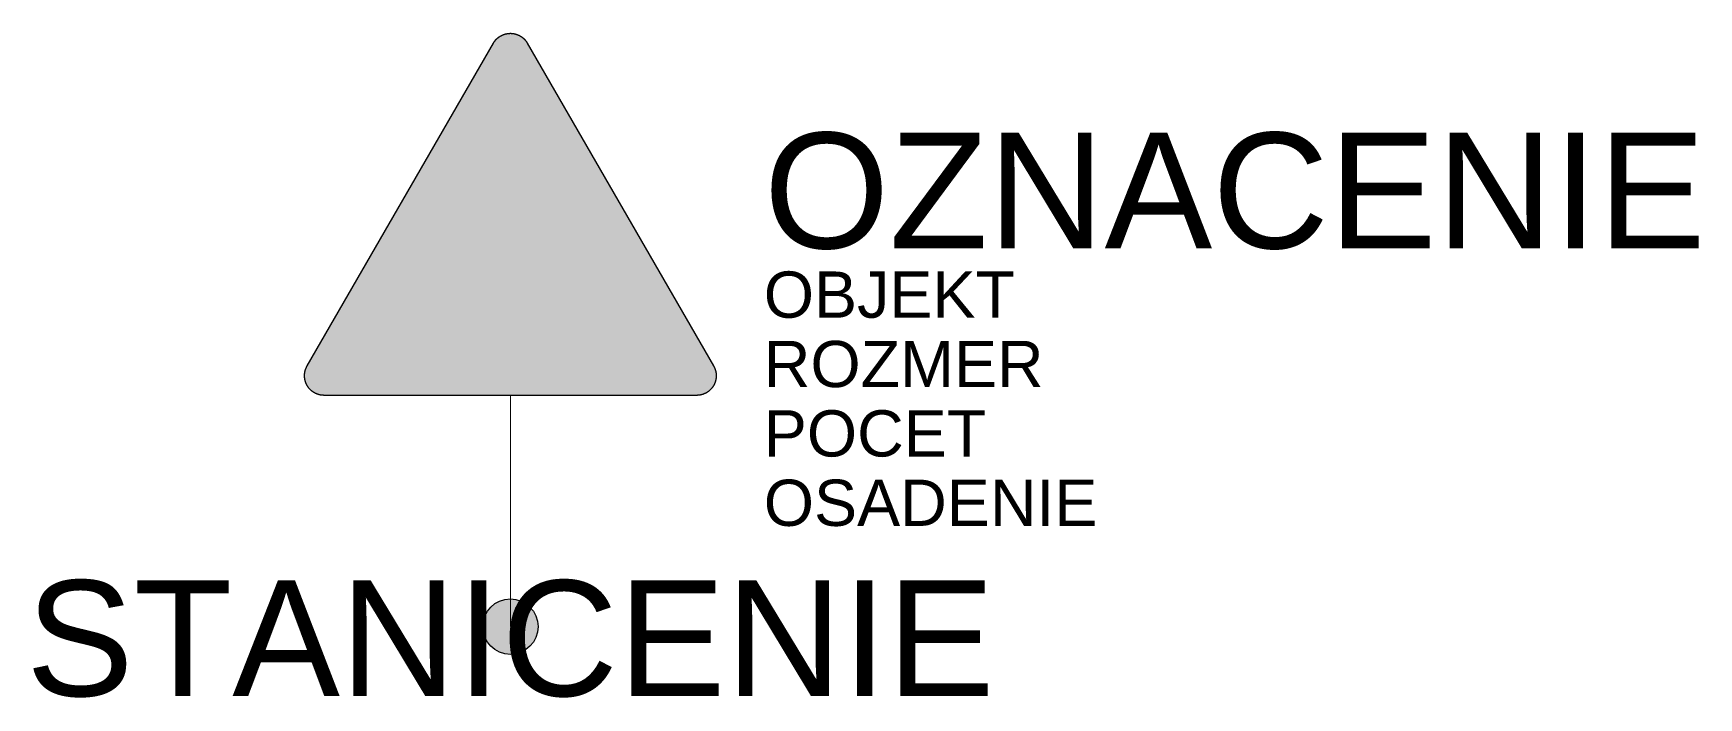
# Model space of a CAD drawing. Header units: metres. Extents: x -10.3 to 25.7, y -1.5 to 12.8.
import ezdxf
from ezdxf.enums import TextEntityAlignment as Align

# ---------------------------------------------------------------- set-up
doc = ezdxf.new("R2010")
doc.units = ezdxf.units.M
doc.layers.get('Defpoints').update_dxf_attribs({"color": 140, "lineweight": 5})
doc.styles.get("Standard").update_dxf_attribs({"font": 'arial.ttf'})

msp = doc.modelspace()

# ---------------------------------------------------------------- hatches: boundary and pattern name
at = {"true_color": 0xf1efea}
msp.add_hatch(color=7, dxfattribs=at).paths.add_polyline_path([(-4.029261, 5.000027), (-4.034526, 5.000048), (-4.039785, 5.000126), (-4.045041, 5.000279), (-4.0503, 5.000507), (-4.055481, 5.00081), (-4.06074, 5.001191), (-4.065921, 5.001572), (-4.071102, 5.002031), (-4.076283, 5.00264), (-4.081467, 5.003249), (-4.086648, 5.003858), (-4.091829, 5.00462), (-4.096935, 5.00546), (-4.102041, 5.006297), (-4.107144, 5.007212), (-4.11225, 5.008202), (-4.117356, 5.00927), (-4.122384, 5.010335), (-4.127415, 5.011556), (-4.132443, 5.012774), (-4.137474, 5.01407), (-4.142502, 5.015441), (-4.147455, 5.016812), (-4.152408, 5.018261), (-4.157361, 5.01986), (-4.162239, 5.021384), (-4.167114, 5.023061), (-4.171992, 5.024813), (-4.176867, 5.026568), (-4.18167, 5.028395), (-4.18647, 5.0303), (-4.19127, 5.032205), (-4.195995, 5.034263), (-4.200795, 5.036321), (-4.205442, 5.038379), (-4.210167, 5.040587), (-4.214817, 5.042798), (-4.219464, 5.045084), (-4.224036, 5.047445), (-4.228608, 5.049884), (-4.23318, 5.052323), (-4.237677, 5.054837), (-4.242171, 5.057429), (-4.24659, 5.060096), (-4.251012, 5.062763), (-4.255431, 5.065505), (-4.259775, 5.068247), (-4.264116, 5.071145), (-4.26846, 5.07404), (-4.272729, 5.07701), (-4.27692, 5.079983), (-4.281111, 5.083106), (-4.285302, 5.086232), (-4.289415, 5.089355), (-4.293531, 5.092631), (-4.297569, 5.09591), (-4.301607, 5.099186), (-4.30557, 5.102615), (-4.309533, 5.106044), (-4.313418, 5.109548), (-4.317228, 5.113055), (-4.321116, 5.116634), (-4.324848, 5.120294), (-4.328583, 5.124026), (-4.332315, 5.127761), (-4.335975, 5.131571), (-4.339554, 5.135381), (-4.343061, 5.139191), (-4.346565, 5.143154), (-4.349994, 5.147039), (-4.353423, 5.151077), (-4.356699, 5.15504), (-4.360053, 5.159078), (-4.363254, 5.163194), (-4.366455, 5.167307), (-4.369578, 5.171498), (-4.372626, 5.175689), (-4.375599, 5.179958), (-4.378569, 5.184149), (-4.381464, 5.188493), (-4.384362, 5.192834), (-4.387104, 5.197178), (-4.389846, 5.201597), (-4.392591, 5.206019), (-4.39518, 5.210438), (-4.397772, 5.214932), (-4.400286, 5.219429), (-4.402725, 5.224001), (-4.405164, 5.228573), (-4.407525, 5.233145), (-4.409811, 5.237792), (-4.412022, 5.242442), (-4.41423, 5.247167), (-4.416366, 5.251814), (-4.418421, 5.256614), (-4.420404, 5.261339), (-4.422384, 5.266139), (-4.424214, 5.270939), (-4.426041, 5.275742), (-4.427871, 5.280617), (-4.429548, 5.285495), (-4.431225, 5.29037), (-4.432824, 5.295248), (-4.434348, 5.300201), (-4.435797, 5.305154), (-4.437243, 5.310182), (-4.438539, 5.315135), (-4.439835, 5.320166), (-4.441131, 5.325194), (-4.442274, 5.330225), (-4.443339, 5.335253), (-4.444407, 5.340359), (-4.445397, 5.345465), (-4.446312, 5.350568), (-4.447227, 5.355674), (-4.447989, 5.360855), (-4.448751, 5.365961), (-4.449435, 5.371142), (-4.450044, 5.376326), (-4.450578, 5.381507), (-4.451037, 5.386688), (-4.451493, 5.391869), (-4.451799, 5.397128), (-4.452102, 5.402309), (-4.45233, 5.407568), (-4.452483, 5.412824), (-4.452636, 5.418083), (-4.452636, 5.423339), (-4.452636, 5.426768), (-4.452561, 5.430275), (-4.452483, 5.433779), (-4.452408, 5.437208), (-4.452255, 5.440715), (-4.452102, 5.444219), (-4.451949, 5.447648), (-4.451721, 5.451152), (-4.451493, 5.454581), (-4.451187, 5.45801), (-4.450884, 5.461517), (-4.450578, 5.464946), (-4.450197, 5.468375), (-4.449816, 5.471804), (-4.449435, 5.475308), (-4.448979, 5.478737), (-4.44852, 5.482166), (-4.448064, 5.485595), (-4.44753, 5.488949), (-4.446921, 5.492378), (-4.446387, 5.495807), (-4.445778, 5.499236), (-4.445169, 5.502587), (-4.444482, 5.506016), (-4.443798, 5.50937), (-4.443036, 5.512799), (-4.442349, 5.516153), (-4.441587, 5.519504), (-4.44075, 5.522858), (-4.43991, 5.526209), (-4.439073, 5.529563), (-4.438158, 5.532917), (-4.437321, 5.536268), (-4.436328, 5.539544), (-4.435416, 5.542898), (-4.434423, 5.546174), (-4.433358, 5.549528), (-4.432368, 5.552804), (-4.4313, 5.55608), (-4.430157, 5.559356), (-4.429014, 5.562635), (-4.427871, 5.565833), (-4.426728, 5.569112), (-4.42551, 5.572388), (-4.424289, 5.575589), (-4.422993, 5.578787), (-4.421775, 5.582066), (-4.420404, 5.585264), (-4.419108, 5.58839), (-4.417737, 5.591591), (-4.416366, 5.594789), (-4.414917, 5.597915), (-4.413468, 5.601116), (-4.412022, 5.604239), (-4.410498, 5.607362), (-4.408974, 5.610488), (-4.40745, 5.613611), (-4.405848, 5.616659), (-4.404249, 5.619785), (-4.40265, 5.622833), (-4.400973, 5.625881), (-4.399371, 5.628929), (-4.397619, 5.631977), (-4.395942, 5.635025), (-0.366591, 12.613952), (-0.364887, 12.616925), (-0.363135, 12.619898), (-0.361305, 12.622868), (-0.359478, 12.625841), (-0.357648, 12.628811), (-0.355743, 12.631709), (-0.353838, 12.634604), (-0.351933, 12.637499), (-0.350028, 12.640394), (-0.348048, 12.643214), (-0.346065, 12.646109), (-0.344085, 12.648929), (-0.342027, 12.651749), (-0.339969, 12.654491), (-0.337911, 12.657311), (-0.335778, 12.660053), (-0.333645, 12.662798), (-0.331512, 12.665465), (-0.329379, 12.668207), (-0.327168, 12.670874), (-0.324957, 12.673541), (-0.322749, 12.676208), (-0.320538, 12.6788), (-0.318252, 12.681389), (-0.315966, 12.683981), (-0.31368, 12.686573), (-0.311319, 12.689087), (-0.308955, 12.691676), (-0.306594, 12.694115), (-0.304233, 12.696629), (-0.301794, 12.699146), (-0.299355, 12.701582), (-0.296916, 12.704021), (-0.294402, 12.706385), (-0.291963, 12.708821), (-0.289449, 12.711185), (-0.286935, 12.713546), (-0.284343, 12.715832), (-0.281754, 12.718196), (-0.279237, 12.720482), (-0.27657, 12.72269), (-0.273981, 12.724976), (-0.271314, 12.727187), (-0.268647, 12.729395), (-0.26598, 12.731606), (-0.263313, 12.733739), (-0.260568, 12.735872), (-0.257826, 12.738008), (-0.255084, 12.740141), (-0.252339, 12.742199), (-0.249519, 12.744254), (-0.246702, 12.746237), (-0.243882, 12.748295), (-0.241062, 12.750275), (-0.238167, 12.752255), (-0.235272, 12.75416), (-0.232374, 12.756065), (-0.229479, 12.75797), (-0.226584, 12.759875), (-0.223611, 12.761705), (-0.220641, 12.763535), (-0.217668, 12.765287), (-0.214698, 12.767114), (-0.211725, 12.768869), (-0.208677, 12.770543), (-0.205629, 12.772298), (-0.202581, 12.773972), (-0.199533, 12.775574), (-0.196485, 12.777251), (-0.193362, 12.77885), (-0.190236, 12.780374), (-0.187188, 12.781973), (-0.184065, 12.783497), (-0.180939, 12.784946), (-0.177741, 12.78647), (-0.174615, 12.787841), (-0.171492, 12.78929), (-0.168291, 12.790661), (-0.16509, 12.792032), (-0.161889, 12.793403), (-0.158691, 12.794699), (-0.15549, 12.795995), (-0.152289, 12.797213), (-0.149013, 12.798434), (-0.145812, 12.799652), (-0.142536, 12.800873), (-0.13926, 12.802016), (-0.135981, 12.803081), (-0.132705, 12.804224), (-0.129429, 12.805292), (-0.126153, 12.806357), (-0.122877, 12.80735), (-0.119523, 12.80834), (-0.116247, 12.80933), (-0.112893, 12.810245), (-0.109542, 12.81116), (-0.106263, 12.811997), (-0.102912, 12.812912), (-0.099558, 12.813674), (-0.096207, 12.814511), (-0.092778, 12.815273), (-0.089424, 12.816035), (-0.08607, 12.816722), (-0.082641, 12.817406), (-0.07929, 12.818093), (-0.075861, 12.818702), (-0.072507, 12.819311), (-0.069078, 12.819923), (-0.065649, 12.820454), (-0.06222, 12.820988), (-0.058791, 12.821447), (-0.055362, 12.821903), (-0.051933, 12.822359), (-0.048504, 12.822818), (-0.045075, 12.823199), (-0.041646, 12.823502), (-0.038142, 12.823883), (-0.034713, 12.824189), (-0.031284, 12.824417), (-0.027777, 12.824645), (-0.024348, 12.824876), (-0.020844, 12.825026), (-0.017415, 12.825257), (-0.013911, 12.825332), (-0.010482, 12.825485), (-0.006975, 12.82556), (-0.003471, 12.82556), (-0.000042, 12.82556), (0.003465, 12.82556), (0.006969, 12.82556), (0.010398, 12.825485), (0.013902, 12.825332), (0.017409, 12.825257), (0.020838, 12.825026), (0.024342, 12.824876), (0.027771, 12.824645), (0.0312, 12.824417), (0.034707, 12.824189), (0.038136, 12.823883), (0.041565, 12.823502), (0.045069, 12.823199), (0.048498, 12.822818), (0.051927, 12.822359), (0.055356, 12.821903), (0.058785, 12.821447), (0.062214, 12.820988), (0.065643, 12.820454), (0.069072, 12.819923), (0.072426, 12.819311), (0.075855, 12.818702), (0.079284, 12.818093), (0.082635, 12.817406), (0.086064, 12.816722), (0.089418, 12.816035), (0.092769, 12.815273), (0.096123, 12.814511), (0.099477, 12.813674), (0.102828, 12.812912), (0.106182, 12.811997), (0.109533, 12.81116), (0.112887, 12.810245), (0.116241, 12.80933), (0.119517, 12.80834), (0.122868, 12.80735), (0.126147, 12.806357), (0.129423, 12.805292), (0.132699, 12.804224), (0.135975, 12.803081), (0.139251, 12.802016), (0.14253, 12.800873), (0.145728, 12.799652), (0.149007, 12.798434), (0.152205, 12.797213), (0.155484, 12.795995), (0.158682, 12.794699), (0.161883, 12.793403), (0.165084, 12.792032), (0.168207, 12.790661), (0.171408, 12.78929), (0.174609, 12.787841), (0.177732, 12.78647), (0.180858, 12.784946), (0.183981, 12.783497), (0.187107, 12.781973), (0.19023, 12.780374), (0.193353, 12.77885), (0.196401, 12.777251), (0.199449, 12.775574), (0.202575, 12.773972), (0.205623, 12.772298), (0.208593, 12.770543), (0.211641, 12.768869), (0.214689, 12.767114), (0.217662, 12.765287), (0.220635, 12.763535), (0.223605, 12.761705), (0.2265, 12.759875), (0.229473, 12.75797), (0.232368, 12.756065), (0.235263, 12.75416), (0.238161, 12.752255), (0.240978, 12.750275), (0.243876, 12.748295), (0.246693, 12.746237), (0.249438, 12.744254), (0.252258, 12.742199), (0.255, 12.740141), (0.25782, 12.738008), (0.260562, 12.735872), (0.263229, 12.733739), (0.265974, 12.731606), (0.268641, 12.729395), (0.271308, 12.727187), (0.273897, 12.724976), (0.276564, 12.72269), (0.279156, 12.720482), (0.281745, 12.718196), (0.284337, 12.715832), (0.286851, 12.713546), (0.289443, 12.711185), (0.291957, 12.708821), (0.294396, 12.706385), (0.29691, 12.704021), (0.299349, 12.701582), (0.301788, 12.699146), (0.304149, 12.696629), (0.306588, 12.694115), (0.308949, 12.691676), (0.311313, 12.689087), (0.313599, 12.686573), (0.31596, 12.683981), (0.318246, 12.681389), (0.320457, 12.6788), (0.322743, 12.676208), (0.324951, 12.673541), (0.327162, 12.670874), (0.32937, 12.668207), (0.331506, 12.665465), (0.333639, 12.662798), (0.335772, 12.660053), (0.337905, 12.657311), (0.339963, 12.654491), (0.342021, 12.651749), (0.344001, 12.648929), (0.346059, 12.646109), (0.348039, 12.643214), (0.349944, 12.640394), (0.351927, 12.637499), (0.353832, 12.634604), (0.355737, 12.631709), (0.357564, 12.628811), (0.359469, 12.625841), (0.361299, 12.622868), (0.363051, 12.619898), (0.364881, 12.616925), (0.366558, 12.613877), (4.395909, 5.635025), (4.397613, 5.631977), (4.39929, 5.628929), (4.400967, 5.625881), (4.402641, 5.622833), (4.404243, 5.619785), (4.405842, 5.616659), (4.407444, 5.613611), (4.408968, 5.610488), (4.410492, 5.607362), (4.412016, 5.604239), (4.413462, 5.601116), (4.414911, 5.597915), (4.416282, 5.594789), (4.417731, 5.591591), (4.419102, 5.58839), (4.420398, 5.585264), (4.421691, 5.582066), (4.422987, 5.578787), (4.424283, 5.575589), (4.425501, 5.572388), (4.426722, 5.569112), (4.427865, 5.565833), (4.429008, 5.562635), (4.430151, 5.559356), (4.431216, 5.55608), (4.432284, 5.552804), (4.433352, 5.549528), (4.434342, 5.546174), (4.435332, 5.542898), (4.436322, 5.539544), (4.437237, 5.536268), (4.438152, 5.532917), (4.439067, 5.529563), (4.439904, 5.526209), (4.440741, 5.522858), (4.441503, 5.519504), (4.442265, 5.516153), (4.443027, 5.512799), (4.443714, 5.50937), (4.444476, 5.506016), (4.445085, 5.502587), (4.445772, 5.499236), (4.446306, 5.495807), (4.446915, 5.492378), (4.447449, 5.488949), (4.44798, 5.485595), (4.448514, 5.482166), (4.448973, 5.478737), (4.449354, 5.475308), (4.44981, 5.471804), (4.450191, 5.468375), (4.450572, 5.464946), (4.450878, 5.461517), (4.451181, 5.45801), (4.451409, 5.454581), (4.45164, 5.451152), (4.451868, 5.447648), (4.452096, 5.444219), (4.452249, 5.440715), (4.452324, 5.437208), (4.452477, 5.433779), (4.452552, 5.430275), (4.452552, 5.426768), (4.452552, 5.423339), (4.452552, 5.418083), (4.452477, 5.412824), (4.452324, 5.407568), (4.452096, 5.402309), (4.45179, 5.397128), (4.451409, 5.391869), (4.451028, 5.386688), (4.450497, 5.381507), (4.449963, 5.376326), (4.449354, 5.371142), (4.448667, 5.365961), (4.44798, 5.360855), (4.447143, 5.355674), (4.446306, 5.350568), (4.445391, 5.345465), (4.444401, 5.340359), (4.443333, 5.335253), (4.44219, 5.330225), (4.441047, 5.325194), (4.439829, 5.320166), (4.438533, 5.315135), (4.437162, 5.310182), (4.435788, 5.305154), (4.434264, 5.300201), (4.43274, 5.295248), (4.431141, 5.29037), (4.429542, 5.285495), (4.427787, 5.280617), (4.426035, 5.275742), (4.424208, 5.270939), (4.422303, 5.266139), (4.420398, 5.261339), (4.41834, 5.256614), (4.416282, 5.251814), (4.414149, 5.247167), (4.412016, 5.242442), (4.40973, 5.237792), (4.407444, 5.233145), (4.405158, 5.228573), (4.402719, 5.224001), (4.40028, 5.219429), (4.397766, 5.214932), (4.395174, 5.210438), (4.392507, 5.206019), (4.38984, 5.201597), (4.387098, 5.197178), (4.384278, 5.192834), (4.381458, 5.188493), (4.378563, 5.184149), (4.37559, 5.179958), (4.37262, 5.175689), (4.369494, 5.171498), (4.366371, 5.167307), (4.363248, 5.163194), (4.359969, 5.159078), (4.356693, 5.15504), (4.353417, 5.151077), (4.349988, 5.147039), (4.346559, 5.143154), (4.343055, 5.139191), (4.339548, 5.135381), (4.335966, 5.131571), (4.332309, 5.127761), (4.328577, 5.124026), (4.324842, 5.120294), (4.321107, 5.116634), (4.317222, 5.113055), (4.313412, 5.109548), (4.309449, 5.106044), (4.305564, 5.102615), (4.301526, 5.099186), (4.297563, 5.09591), (4.293525, 5.092631), (4.289409, 5.089355), (4.285293, 5.086232), (4.281102, 5.083106), (4.276911, 5.079983), (4.272645, 5.07701), (4.268379, 5.07404), (4.26411, 5.071145), (4.259766, 5.068247), (4.255425, 5.065505), (4.251003, 5.062763), (4.246584, 5.060096), (4.242165, 5.057429), (4.237668, 5.054837), (4.233174, 5.052323), (4.228602, 5.049884), (4.22403, 5.047445), (4.21938, 5.045084), (4.214808, 5.042798), (4.210161, 5.040587), (4.205436, 5.038379), (4.200711, 5.036321), (4.195989, 5.034263), (4.191264, 5.032205), (4.186464, 5.0303), (4.181661, 5.028395), (4.176861, 5.026568), (4.171986, 5.024813), (4.167108, 5.023061), (4.16223, 5.021384), (4.157277, 5.01986), (4.152402, 5.018261), (4.147449, 5.016812), (4.142418, 5.015441), (4.137465, 5.01407), (4.132437, 5.012774), (4.127409, 5.011556), (4.122378, 5.010335), (4.117272, 5.00927), (4.112244, 5.008202), (4.107138, 5.007212), (4.102032, 5.006297), (4.096929, 5.00546), (4.091745, 5.00462), (4.086642, 5.003858), (4.081458, 5.003249), (4.076277, 5.00264), (4.071096, 5.002031), (4.065915, 5.001572), (4.060656, 5.001191), (4.055475, 5.00081), (4.050216, 5.000507), (4.045035, 5.000279), (4.039779, 5.000126), (4.03452, 5.000048), (4.029261, 4.999973)])
at = {"true_color": 0x9b9b9b}
h = msp.add_hatch(color=253, dxfattribs=at)
h.paths.add_polyline_path([(-4.029261, 5.158775), (-4.036128, 5.15885), (-4.042908, 5.159078), (-4.049613, 5.159537), (-4.056321, 5.160068), (-4.063026, 5.16083), (-4.069578, 5.161823), (-4.076133, 5.162888), (-4.08261, 5.164109), (-4.089009, 5.16548), (-4.095411, 5.167079), (-4.101735, 5.168756), (-4.107984, 5.170661), (-4.114155, 5.172641), (-4.120251, 5.174777), (-4.126272, 5.177063), (-4.13229, 5.179499), (-4.138158, 5.182091), (-4.144026, 5.184833), (-4.149741, 5.187653), (-4.155381, 5.190701), (-4.161018, 5.193827), (-4.166505, 5.197025), (-4.171914, 5.200454), (-4.177248, 5.203961), (-4.182432, 5.207543), (-4.187613, 5.211275), (-4.192641, 5.215163), (-4.197594, 5.219201), (-4.202472, 5.223239), (-4.207197, 5.227505), (-4.211844, 5.231774), (-4.216341, 5.236268), (-4.220835, 5.240765), (-4.225104, 5.245412), (-4.22937, 5.250215), (-4.233486, 5.255015), (-4.237446, 5.259968), (-4.241334, 5.264996), (-4.245066, 5.270177), (-4.248648, 5.275436), (-4.252155, 5.280695), (-4.255584, 5.286104), (-4.258782, 5.291666), (-4.261908, 5.297228), (-4.264956, 5.302868), (-4.267776, 5.308658), (-4.270518, 5.314451), (-4.27311, 5.320319), (-4.275546, 5.326337), (-4.277832, 5.332358), (-4.279968, 5.338454), (-4.281948, 5.344625), (-4.283853, 5.350874), (-4.28553, 5.357198), (-4.287129, 5.3636), (-4.2885, 5.369999), (-4.289721, 5.376476), (-4.290864, 5.383031), (-4.291779, 5.389661), (-4.292541, 5.396288), (-4.293072, 5.402996), (-4.293531, 5.409701), (-4.293759, 5.416481), (-4.293912, 5.423339), (-4.293834, 5.425475), (-4.293834, 5.427683), (-4.293834, 5.429816), (-4.293759, 5.432027), (-4.293684, 5.43416), (-4.293531, 5.436371), (-4.293453, 5.438504), (-4.293303, 5.440715), (-4.29315, 5.442848), (-4.292997, 5.445056), (-4.292769, 5.447192), (-4.292616, 5.449325), (-4.292388, 5.451458), (-4.29216, 5.453669), (-4.291854, 5.455802), (-4.291626, 5.457935), (-4.29132, 5.460068), (-4.291017, 5.462201), (-4.290711, 5.464337), (-4.29033, 5.46647), (-4.289949, 5.468603), (-4.289568, 5.470736), (-4.289187, 5.472869), (-4.288806, 5.475005), (-4.28835, 5.477138), (-4.287891, 5.479196), (-4.287435, 5.481329), (-4.286976, 5.483462), (-4.286445, 5.48552), (-4.285911, 5.487653), (-4.285377, 5.489711), (-4.284843, 5.491769), (-4.284309, 5.493902), (-4.2837, 5.49596), (-4.283091, 5.498015), (-4.282482, 5.500073), (-4.281873, 5.502206), (-4.281186, 5.504264), (-4.280499, 5.506247), (-4.279815, 5.508302), (-4.279128, 5.51036), (-4.278444, 5.512418), (-4.277682, 5.514476), (-4.27692, 5.516456), (-4.276158, 5.518514), (-4.275396, 5.520494), (-4.274556, 5.522477), (-4.273719, 5.524535), (-4.272879, 5.526515), (-4.272042, 5.528495), (-4.271205, 5.530478), (-4.27029, 5.532458), (-4.269375, 5.534441), (-4.26846, 5.536346), (-4.267545, 5.538326), (-4.266633, 5.540306), (-4.26564, 5.542211), (-4.26465, 5.544194), (-4.26366, 5.546099), (-4.26267, 5.548004), (-4.261602, 5.549909), (-4.260537, 5.551814), (-4.259469, 5.553719), (-4.258401, 5.555624), (-0.229092, 12.534575), (-0.22689, 12.538364), (-0.224604, 12.542096), (-0.22224, 12.545831), (-0.219801, 12.549488), (-0.217365, 12.553145), (-0.214773, 12.556727), (-0.212259, 12.560231), (-0.209592, 12.563738), (-0.206925, 12.567167), (-0.20418, 12.570518), (-0.201363, 12.573872), (-0.198543, 12.577148), (-0.195648, 12.580349), (-0.192675, 12.58355), (-0.189702, 12.586673), (-0.186654, 12.589721), (-0.183606, 12.592769), (-0.180483, 12.595742), (-0.177282, 12.598637), (-0.174081, 12.601457), (-0.170805, 12.604277), (-0.167529, 12.607019), (-0.164175, 12.609761), (-0.160824, 12.612353), (-0.157395, 12.614945), (-0.153888, 12.617459), (-0.150384, 12.619898), (-0.14688, 12.622334), (-0.143298, 12.624698), (-0.139641, 12.626984), (-0.135981, 12.629192), (-0.132324, 12.631403), (-0.128592, 12.633461), (-0.124782, 12.635519), (-0.121047, 12.637499), (-0.117162, 12.639479), (-0.113352, 12.641309), (-0.109464, 12.643139), (-0.105501, 12.644891), (-0.101616, 12.646568), (-0.097578, 12.648167), (-0.093615, 12.649691), (-0.089577, 12.651215), (-0.085539, 12.652664), (-0.081423, 12.653957), (-0.077307, 12.655253), (-0.073194, 12.656474), (-0.069078, 12.657692), (-0.064887, 12.65876), (-0.060696, 12.659825), (-0.05643, 12.66074), (-0.052239, 12.661655), (-0.04797, 12.662492), (-0.043704, 12.663179), (-0.03936, 12.663863), (-0.035094, 12.664475), (-0.03075, 12.665006), (-0.026406, 12.66554), (-0.021987, 12.665921), (-0.017643, 12.666227), (-0.013224, 12.66653), (-0.00888, 12.666683), (-0.004461, 12.666761), (-0.000042, 12.666836), (0.004377, 12.666761), (0.008799, 12.666683), (0.013218, 12.66653), (0.017637, 12.666227), (0.021981, 12.665921), (0.026325, 12.66554), (0.030666, 12.665006), (0.03501, 12.664475), (0.039354, 12.663863), (0.04362, 12.663179), (0.047889, 12.662492), (0.052155, 12.661655), (0.056424, 12.66074), (0.060615, 12.659825), (0.064881, 12.65876), (0.068997, 12.657692), (0.073188, 12.656474), (0.077301, 12.655253), (0.081417, 12.653957), (0.08553, 12.652664), (0.089571, 12.651215), (0.093609, 12.649691), (0.097572, 12.648167), (0.101532, 12.646568), (0.105495, 12.644891), (0.109458, 12.643139), (0.113343, 12.641309), (0.117153, 12.639479), (0.120963, 12.637499), (0.124773, 12.635519), (0.128583, 12.633461), (0.132243, 12.631403), (0.135975, 12.629192), (0.139632, 12.626984), (0.143214, 12.624698), (0.146796, 12.622334), (0.150378, 12.619898), (0.153882, 12.617459), (0.157311, 12.614945), (0.16074, 12.612353), (0.164169, 12.609761), (0.167523, 12.607019), (0.170799, 12.604277), (0.174075, 12.601457), (0.177276, 12.598637), (0.180477, 12.595742), (0.1836, 12.592769), (0.186648, 12.589721), (0.189696, 12.586673), (0.192669, 12.58355), (0.195639, 12.580349), (0.198537, 12.577148), (0.201354, 12.573872), (0.204174, 12.570518), (0.206919, 12.567167), (0.209586, 12.563738), (0.212253, 12.560231), (0.214842, 12.556727), (0.217356, 12.553145), (0.219795, 12.549488), (0.222234, 12.545831), (0.224595, 12.542096), (0.226881, 12.538364), (0.229167, 12.534554), (4.258443, 5.555651), (4.259463, 5.553719), (4.260528, 5.551814), (4.261596, 5.549909), (4.262664, 5.548004), (4.263654, 5.546099), (4.264644, 5.544194), (4.265634, 5.542211), (4.266549, 5.540306), (4.267539, 5.538326), (4.268454, 5.536346), (4.269369, 5.534441), (4.270284, 5.532458), (4.271196, 5.530478), (4.272036, 5.528495), (4.272873, 5.526515), (4.273713, 5.524535), (4.27455, 5.522477), (4.275312, 5.520494), (4.276149, 5.518514), (4.276911, 5.516456), (4.277673, 5.514476), (4.27836, 5.512418), (4.279122, 5.51036), (4.279809, 5.508302), (4.280493, 5.506247), (4.28118, 5.504264), (4.281789, 5.502206), (4.282476, 5.500073), (4.283085, 5.498015), (4.283694, 5.49596), (4.284228, 5.493902), (4.284837, 5.491769), (4.285371, 5.489711), (4.285905, 5.487653), (4.286436, 5.48552), (4.286895, 5.483462), (4.287429, 5.481329), (4.287885, 5.479196), (4.288341, 5.477138), (4.288722, 5.475005), (4.289181, 5.472869), (4.289562, 5.470736), (4.289943, 5.468603), (4.290324, 5.46647), (4.290627, 5.464337), (4.290933, 5.462201), (4.291239, 5.460068), (4.291542, 5.457935), (4.291848, 5.455802), (4.292076, 5.453669), (4.292304, 5.451458), (4.292532, 5.449325), (4.292763, 5.447192), (4.292913, 5.445056), (4.293144, 5.442848), (4.293294, 5.440715), (4.293372, 5.438504), (4.293525, 5.436371), (4.2936, 5.43416), (4.293675, 5.432027), (4.293753, 5.429816), (4.293828, 5.427683), (4.293828, 5.425475), (4.293828, 5.423339), (4.293753, 5.416481), (4.293525, 5.409701), (4.293066, 5.402996), (4.292457, 5.396288), (4.291695, 5.389661), (4.29078, 5.383031), (4.289715, 5.376476), (4.288494, 5.369999), (4.287048, 5.3636), (4.285524, 5.357198), (4.283769, 5.350874), (4.281942, 5.344625), (4.279959, 5.338454), (4.277751, 5.332358), (4.275465, 5.326337), (4.273026, 5.320319), (4.270434, 5.314451), (4.267767, 5.308658), (4.264872, 5.302868), (4.261902, 5.297228), (4.258776, 5.291666), (4.2555, 5.286104), (4.252146, 5.280695), (4.248642, 5.275436), (4.24506, 5.270177), (4.24125, 5.264996), (4.23744, 5.259968), (4.233402, 5.255015), (4.229286, 5.250215), (4.225095, 5.245412), (4.220754, 5.240765), (4.216332, 5.236268), (4.211838, 5.231774), (4.207188, 5.227505), (4.202388, 5.223239), (4.197588, 5.219201), (4.192635, 5.215163), (4.187529, 5.211275), (4.182423, 5.207543), (4.177167, 5.203961), (4.171833, 5.200454), (4.166421, 5.197025), (4.160937, 5.193827), (4.155372, 5.190701), (4.149735, 5.187653), (4.143942, 5.184833), (4.138152, 5.182091), (4.132284, 5.179499), (4.126266, 5.177063), (4.120245, 5.174777), (4.114149, 5.172641), (4.107978, 5.170661), (4.101729, 5.168756), (4.095405, 5.167079), (4.089003, 5.16548), (4.082601, 5.164109), (4.076124, 5.162888), (4.069572, 5.161823), (4.062942, 5.16083), (4.056312, 5.160068), (4.049607, 5.159537), (4.042902, 5.159078), (4.036119, 5.15885), (4.029261, 5.158775)])
h.paths.add_polyline_path([(-3.11268, 5.952527), (0.000015, 11.34395), (3.112755, 5.952527)], flags=16)
h = msp.add_hatch(color=253, dxfattribs=at)
h.paths.add_polyline_path([(0.052932, 7.763684), (-0.696663, 6.383129), (-0.69933, 6.378356), (-0.702072, 6.373631), (-0.704814, 6.368981), (-0.707712, 6.364334), (-0.710607, 6.359837), (-0.713655, 6.355343), (-0.716703, 6.350924), (-0.719826, 6.34658), (-0.723102, 6.342311), (-0.726381, 6.338045), (-0.729657, 6.333854), (-0.733086, 6.329738), (-0.73659, 6.3257), (-0.740097, 6.321737), (-0.743676, 6.317852), (-0.747336, 6.313967), (-0.751068, 6.310232), (-0.754878, 6.306497), (-0.758688, 6.30284), (-0.762576, 6.299258), (-0.766536, 6.295754), (-0.770499, 6.29225), (-0.774537, 6.288896), (-0.778653, 6.28562), (-0.782844, 6.282344), (-0.787035, 6.279218), (-0.791301, 6.276095), (-0.795645, 6.273047), (-0.799989, 6.270152), (-0.804408, 6.267254), (-0.808905, 6.264437), (-0.813399, 6.261692), (-0.817896, 6.259025), (-0.822543, 6.256511), (-0.827115, 6.253997), (-0.83184, 6.251558), (-0.836565, 6.249197), (-0.84129, 6.246911), (-0.84609, 6.2447), (-0.85089, 6.242642), (-0.855768, 6.240584), (-0.860721, 6.238604), (-0.865596, 6.236774), (-0.870627, 6.234947), (-0.87558, 6.23327), (-0.880608, 6.231593), (-0.885714, 6.230069), (-0.89082, 6.228623), (-0.895926, 6.227249), (-0.901107, 6.225956), (-0.906288, 6.224735), (-0.911469, 6.223592), (-0.916728, 6.222602), (-0.921984, 6.221612), (-0.927243, 6.220772), (-0.932577, 6.22001), (-0.937911, 6.219326), (-0.943245, 6.218717), (-0.948579, 6.218258), (-0.953988, 6.217802), (-0.9594, 6.217496), (-0.964809, 6.217268), (-0.970296, 6.217115), (-0.975705, 6.21704), (-0.978222, 6.217115), (-0.980658, 6.217115), (-0.983175, 6.217193), (-0.985611, 6.217193), (-0.988128, 6.217343), (-0.990564, 6.217421), (-0.993003, 6.217574), (-0.995517, 6.217724), (-0.997956, 6.217877), (-1.00047, 6.21803), (-1.002909, 6.218258), (-1.005348, 6.218486), (-1.007787, 6.218717), (-1.010301, 6.218945), (-1.01274, 6.219248), (-1.015179, 6.219554), (-1.017615, 6.21986), (-1.020054, 6.220163), (-1.022493, 6.220544), (-1.024932, 6.220925), (-1.027371, 6.221306), (-1.029807, 6.221687), (-1.032246, 6.222146), (-1.03461, 6.222602), (-1.037046, 6.223058), (-1.039485, 6.223517), (-1.041849, 6.224051), (-1.044285, 6.224582), (-1.046724, 6.225116), (-1.049088, 6.22565), (-1.051449, 6.226259), (-1.053888, 6.226868), (-1.056249, 6.22748), (-1.058613, 6.228089), (-1.060974, 6.228773), (-1.063413, 6.229385), (-1.065774, 6.230069), (-1.068138, 6.230831), (-1.070424, 6.231518), (-1.072785, 6.23228), (-1.075146, 6.233042), (-1.07751, 6.233804), (-1.079796, 6.234641), (-1.082157, 6.235403), (-1.084443, 6.236243), (-1.086807, 6.237155), (-1.089093, 6.237995), (-1.091379, 6.23891), (-1.093665, 6.239822), (-1.095951, 6.240737), (-1.098237, 6.241652), (-1.100523, 6.242642), (-1.102809, 6.243632), (-1.105017, 6.244625), (-1.107303, 6.245615), (-1.109514, 6.24668), (-1.1118, 6.247673), (-1.114008, 6.248738), (-1.116219, 6.249881), (-1.11843, 6.250949), (-1.120638, 6.252092), (-1.122849, 6.253235), (-1.125057, 6.254378), (-1.127268, 6.255521), (-0.283788, 7.808864), (-0.2832, 7.809923), (-0.282666, 7.810991), (-0.282057, 7.812134), (-0.281523, 7.813202), (-0.280992, 7.814345), (-0.280458, 7.81541), (-0.279924, 7.816553), (-0.27939, 7.817696), (-0.278856, 7.818839), (-0.278325, 7.819907), (-0.277866, 7.82105), (-0.277332, 7.822193), (-0.276876, 7.823336), (-0.27642, 7.824479), (-0.275961, 7.825622), (-0.275505, 7.826765), (-0.275046, 7.827908), (-0.27459, 7.829051), (-0.274209, 7.830194), (-0.273753, 7.831412), (-0.273372, 7.832555), (-0.272991, 7.833698), (-0.27261, 7.834919), (-0.272229, 7.836062), (-0.271848, 7.837205), (-0.271467, 7.838423), (-0.271086, 7.839566), (-0.27078, 7.840784), (-0.270474, 7.841927), (-0.270093, 7.843148), (-0.26979, 7.844291), (-0.269484, 7.845509), (-0.269181, 7.84673), (-0.268875, 7.847948), (-0.268647, 7.849091), (-0.268341, 7.850309), (-0.268113, 7.85153), (-0.267807, 7.852748), (-0.267579, 7.853891), (-0.267351, 7.855112), (-0.267123, 7.85633), (-0.266895, 7.857548), (-0.266742, 7.858769), (-0.266514, 7.859987), (-0.266361, 7.861208), (-0.266133, 7.862426), (-0.26598, 7.863644), (-0.265827, 7.864865), (-0.265674, 7.866083), (-0.265521, 7.867304), (-0.265446, 7.868522), (-0.265293, 7.86974), (-0.265218, 7.871036), (-0.265065, 7.872257), (-0.26499, 7.873475), (-0.264912, 7.874693), (-0.264837, 7.875914), (-0.264759, 7.87721), (-0.264759, 7.878428), (-0.264684, 7.879646), (-0.264684, 7.880867), (-0.264609, 7.882085), (-0.264609, 7.883381), (-0.264609, 7.884599), (-0.264567, 7.923671), (0.370431, 7.923671), (0.370431, 7.884641), (0.370368, 7.883381), (0.370443, 7.882085), (0.370443, 7.880867), (0.370443, 7.879646), (0.370518, 7.878428), (0.370596, 7.87721), (0.370596, 7.875914), (0.370671, 7.874693), (0.370749, 7.873475), (0.370899, 7.872257), (0.370977, 7.871036), (0.371052, 7.86974), (0.371205, 7.868522), (0.371358, 7.867304), (0.371511, 7.866083), (0.371661, 7.864865), (0.371814, 7.863644), (0.371967, 7.862426), (0.37212, 7.861208), (0.372348, 7.859987), (0.372501, 7.858769), (0.372729, 7.857548), (0.372957, 7.85633), (0.373185, 7.855112), (0.373416, 7.853891), (0.373644, 7.852748), (0.373872, 7.85153), (0.374178, 7.850309), (0.374406, 7.849091), (0.374709, 7.847948), (0.375015, 7.84673), (0.375321, 7.845509), (0.375624, 7.844291), (0.37593, 7.843148), (0.376233, 7.841927), (0.376539, 7.840784), (0.37692, 7.839566), (0.377301, 7.838423), (0.377607, 7.837205), (0.377988, 7.836062), (0.378369, 7.834919), (0.37875, 7.833698), (0.379206, 7.832555), (0.379587, 7.831412), (0.379968, 7.830194), (0.380424, 7.829051), (0.380883, 7.827908), (0.381339, 7.826765), (0.381798, 7.825622), (0.382254, 7.824479), (0.38271, 7.823336), (0.383169, 7.822193), (0.383703, 7.82105), (0.384159, 7.819907), (0.384693, 7.818839), (0.385227, 7.817696), (0.385758, 7.816553), (0.386292, 7.81541), (0.386826, 7.814345), (0.38736, 7.813202), (0.387894, 7.812134), (0.388503, 7.810991), (0.389112, 7.809923), (0.389646, 7.808858), (1.020195, 6.64763), (1.021344, 6.645437), (1.022487, 6.643226), (1.02363, 6.641015), (1.024773, 6.638807), (1.025838, 6.636596), (1.026906, 6.634388), (1.027974, 6.632177), (1.029039, 6.629891), (1.030107, 6.62768), (1.031097, 6.625394), (1.032087, 6.623108), (1.033077, 6.6209), (1.03407, 6.618614), (1.034982, 6.616328), (1.035897, 6.614042), (1.036812, 6.611756), (1.037727, 6.60947), (1.038564, 6.607106), (1.039404, 6.60482), (1.040241, 6.602534), (1.041078, 6.600173), (1.04184, 6.597887), (1.04268, 6.595526), (1.043442, 6.593162), (1.044126, 6.590801), (1.044888, 6.588515), (1.045575, 6.586151), (1.046262, 6.58379), (1.046946, 6.581429), (1.047555, 6.57899), (1.048242, 6.576626), (1.048851, 6.574265), (1.04946, 6.571904), (1.049994, 6.569465), (1.050603, 6.567101), (1.051137, 6.564665), (1.051671, 6.562301), (1.052127, 6.559862), (1.052661, 6.557426), (1.05312, 6.555062), (1.053576, 6.552623), (1.053957, 6.550187), (1.054413, 6.547748), (1.054794, 6.545309), (1.055175, 6.54287), (1.055481, 6.540431), (1.055862, 6.537995), (1.056168, 6.535556), (1.056471, 6.533117), (1.056699, 6.530678), (1.057005, 6.528239), (1.057233, 6.525803), (1.057461, 6.523286), (1.057614, 6.52085), (1.057842, 6.518411), (1.057995, 6.515897), (1.058148, 6.513458), (1.058223, 6.510944), (1.058376, 6.508505), (1.058454, 6.506066), (1.058529, 6.503552), (1.058604, 6.501113), (1.058604, 6.498599), (1.058604, 6.49616), (1.058529, 6.490673), (1.058454, 6.485264), (1.058223, 6.479852), (1.057842, 6.474443), (1.057461, 6.469034), (1.05693, 6.4637), (1.056318, 6.458288), (1.055634, 6.452954), (1.054872, 6.447698), (1.054032, 6.442364), (1.05312, 6.437105), (1.052052, 6.431924), (1.050909, 6.426665), (1.049691, 6.421484), (1.048395, 6.416378), (1.047024, 6.411197), (1.045575, 6.406091), (1.044051, 6.401063), (1.042452, 6.396032), (1.040697, 6.391004), (1.038945, 6.386051), (1.03704, 6.381098), (1.03506, 6.37622), (1.033077, 6.371345), (1.030944, 6.366467), (1.028736, 6.361667), (1.02645, 6.356942), (1.024164, 6.352217), (1.021725, 6.34757), (1.019211, 6.342923), (1.016619, 6.338351), (1.013952, 6.333779), (1.01121, 6.329282), (1.008465, 6.324785), (1.00557, 6.320444), (1.002597, 6.316022), (0.999549, 6.311756), (0.996501, 6.30749), (0.993303, 6.303221), (0.990102, 6.299108), (0.986748, 6.294992), (0.983397, 6.290954), (0.979968, 6.286916), (0.976461, 6.282953), (0.972879, 6.279065), (0.969222, 6.275255), (0.96549, 6.271445), (0.96168, 6.267713), (0.95787, 6.264056), (0.953907, 6.260474), (0.949944, 6.256967), (0.945906, 6.253463), (0.94179, 6.250034), (0.937677, 6.246758), (0.933408, 6.243482), (0.929142, 6.240203), (0.924798, 6.23708), (0.920379, 6.234032), (0.915882, 6.230984), (0.91131, 6.228089), (0.906738, 6.225194), (0.902091, 6.222449), (0.897366, 6.219707), (0.892641, 6.21704)])
h.paths.add_polyline_path([(0.370431, 8.923955), (0.370431, 8.003048), (-0.264567, 8.003048), (-0.264567, 8.764634), (-0.676989, 8.129549), (-0.67944, 8.12585), (-0.681954, 8.122193), (-0.684471, 8.118611), (-0.68706, 8.115104), (-0.689652, 8.1116), (-0.692394, 8.108171), (-0.695139, 8.104742), (-0.697881, 8.101466), (-0.700701, 8.098112), (-0.703596, 8.094911), (-0.706491, 8.091713), (-0.709464, 8.088512), (-0.712512, 8.085464), (-0.71556, 8.082416), (-0.718683, 8.079443), (-0.721809, 8.076473), (-0.725007, 8.073575), (-0.728208, 8.070758), (-0.731484, 8.067938), (-0.734838, 8.065193), (-0.738192, 8.062526), (-0.741543, 8.059937), (-0.744972, 8.057345), (-0.748479, 8.054831), (-0.751983, 8.052392), (-0.755487, 8.049953), (-0.759069, 8.047592), (-0.762651, 8.045306), (-0.766308, 8.043095), (-0.769965, 8.040887), (-0.7737, 8.038754), (-0.777435, 8.036696), (-0.781245, 8.034638), (-0.785055, 8.032733), (-0.788865, 8.030828), (-0.79275, 8.028998), (-0.796635, 8.027171), (-0.800523, 8.025494), (-0.804486, 8.023817), (-0.808446, 8.022218), (-0.812487, 8.020694), (-0.816447, 8.019245), (-0.820563, 8.017799), (-0.824601, 8.016425), (-0.828717, 8.015207), (-0.83283, 8.013911), (-0.836946, 8.012768), (-0.841137, 8.011703), (-0.845328, 8.010635), (-0.849519, 8.009645), (-0.85371, 8.00873), (-0.857976, 8.007893), (-0.862245, 8.007131), (-0.866511, 8.006444), (-0.87078, 8.005757), (-0.875121, 8.005226), (-0.87939, 8.004692), (-0.883734, 8.004233), (-0.888075, 8.003852), (-0.892497, 8.003549), (-0.896838, 8.003321), (-0.901182, 8.003168), (-0.905601, 8.003015), (-0.910023, 8.003015), (-0.912537, 8.003015), (-0.915051, 8.00309), (-0.917565, 8.00309), (-0.920079, 8.003168), (-0.922596, 8.003321), (-0.92511, 8.003396), (-0.927624, 8.003549), (-0.930063, 8.003702), (-0.932577, 8.00393), (-0.935091, 8.004158), (-0.937605, 8.004386), (-0.940044, 8.004614), (-0.942558, 8.00492), (-0.944997, 8.005226), (-0.947511, 8.005529), (-0.94995, 8.00591), (-0.952464, 8.006291), (-0.954903, 8.006672), (-0.957342, 8.007053), (-0.959856, 8.007512), (-0.962295, 8.007968), (-0.964734, 8.008424), (-0.967173, 8.008958), (-0.969609, 8.009492), (-0.972048, 8.010026), (-0.974487, 8.01056), (-0.976926, 8.011169), (-0.979287, 8.011778), (-0.981726, 8.012465), (-0.984087, 8.013074), (-0.986526, 8.013758), (-0.98889, 8.014445), (-0.991326, 8.015207), (-0.99369, 8.015894), (-0.996051, 8.016656), (-0.998415, 8.017493), (-1.000776, 8.018255), (-1.003137, 8.019092), (-1.005501, 8.019932), (-1.007787, 8.020769), (-1.010148, 8.021684), (-1.012434, 8.022599), (-1.014798, 8.023514), (-1.017084, 8.024504), (-1.01937, 8.025494), (-1.021656, 8.026484), (-1.023942, 8.027474), (-1.026228, 8.028467), (-1.028514, 8.029532), (-1.030722, 8.0306), (-1.033008, 8.031743), (-1.035219, 8.032886), (-1.037427, 8.033951), (-1.039713, 8.035172), (-1.041924, 8.036315), (-1.044057, 8.037533), (-1.046268, 8.038754), (-1.048476, 8.039972), (-1.050612, 8.041268), (-1.05282, 8.042564), (-1.054953, 8.043857), (-1.057089, 8.045153), (-1.059222, 8.046524), (-1.061355, 8.047898), (-0.279903, 9.251096), (-0.276495, 9.256277), (-0.272913, 9.261458), (-0.269331, 9.266639), (-0.265599, 9.27167), (-0.261864, 9.276623), (-0.258054, 9.281576), (-0.254091, 9.286376), (-0.250131, 9.291176), (-0.24609, 9.295901), (-0.241977, 9.300548), (-0.237786, 9.30512), (-0.233595, 9.309617), (-0.229251, 9.314036), (-0.224907, 9.31838), (-0.220488, 9.322646), (-0.215991, 9.326837), (-0.211419, 9.330953), (-0.206772, 9.334991), (-0.202125, 9.339029), (-0.1974, 9.342917), (-0.1926, 9.346727), (-0.187722, 9.350459), (-0.182844, 9.354194), (-0.177891, 9.357776), (-0.172938, 9.36128), (-0.167835, 9.364709), (-0.162729, 9.368063), (-0.157623, 9.371339), (-0.152364, 9.37454), (-0.147108, 9.377663), (-0.141849, 9.380711), (-0.136515, 9.383684), (-0.131106, 9.386579), (-0.125694, 9.389321), (-0.12021, 9.392066), (-0.114645, 9.394655), (-0.109083, 9.397169), (-0.103521, 9.399686), (-0.097881, 9.402047), (-0.092166, 9.404333), (-0.086451, 9.406466), (-0.080736, 9.408599), (-0.074946, 9.410582), (-0.069156, 9.412562), (-0.063288, 9.414392), (-0.057345, 9.416144), (-0.051477, 9.417821), (-0.045534, 9.419345), (-0.039513, 9.420869), (-0.03357, 9.42224), (-0.027549, 9.423536), (-0.021453, 9.424754), (-0.015357, 9.425822), (-0.009261, 9.426887), (-0.003165, 9.427802), (0.003006, 9.428642), (0.00918, 9.429326), (0.015351, 9.430013), (0.0216, 9.430547), (0.027849, 9.431003), (0.034095, 9.431309), (0.040344, 9.431537), (0.046593, 9.43169), (0.052917, 9.431765), (0.057261, 9.431765), (0.061605, 9.43169), (0.066024, 9.431537), (0.070368, 9.431384), (0.074712, 9.431156), (0.079053, 9.430928), (0.083397, 9.430622), (0.087741, 9.430241), (0.092007, 9.42986), (0.096351, 9.429404), (0.100695, 9.42887), (0.104961, 9.428336), (0.10923, 9.427727), (0.113574, 9.427118), (0.11784, 9.426431), (0.122106, 9.425669), (0.126297, 9.424907), (0.130566, 9.42407), (0.134832, 9.42323), (0.139023, 9.422315), (0.143214, 9.421325), (0.147405, 9.420335), (0.151596, 9.419267), (0.155787, 9.418202), (0.159903, 9.417059), (0.164094, 9.415838), (0.168207, 9.41462), (0.172323, 9.413402), (0.176439, 9.412028), (0.180552, 9.410657), (0.18459, 9.409286), (0.188631, 9.407837), (0.192669, 9.406313), (0.196707, 9.404789), (0.200745, 9.40319), (0.204708, 9.401591), (0.208671, 9.399914), (0.212634, 9.398162), (0.216594, 9.396407), (0.220482, 9.394655), (0.224367, 9.392828), (0.228255, 9.390923), (0.23214, 9.389018), (0.23595, 9.387035), (0.23976, 9.384977), (0.24357, 9.382922), (0.24738, 9.380864), (0.251115, 9.378731), (0.254847, 9.37652), (0.258582, 9.374309), (0.262239, 9.372023), (0.265896, 9.369737), (0.269553, 9.367376), (0.273213, 9.365015), (0.276792, 9.362576), (0.280374, 9.360137), (0.283881, 9.357623), (0.28746, 9.355031), (0.290889, 9.352442), (0.294396, 9.34985), (0.297825, 9.347183), (0.301254, 9.344441), (0.304683, 9.341696), (0.308034, 9.338876), (0.84102, 8.89175), (0.843492, 8.889602), (0.846006, 8.887391), (0.848445, 8.885183), (0.850809, 8.882972), (0.85317, 8.880764), (0.855531, 8.878478), (0.857817, 8.876114), (0.860103, 8.873753), (0.862314, 8.871389), (0.864525, 8.869028), (0.866733, 8.866589), (0.868866, 8.86415), (0.870924, 8.861636), (0.872982, 8.859122), (0.87504, 8.856608), (0.87702, 8.854016), (0.878925, 8.851427), (0.880908, 8.848835), (0.882735, 8.846168), (0.884565, 8.843576), (0.886392, 8.840834), (0.888147, 8.838167), (0.889899, 8.835425), (0.891576, 8.83268), (0.89325, 8.829938), (0.894852, 8.827118), (0.896451, 8.824298), (0.897975, 8.821478), (0.899424, 8.818583), (0.900948, 8.815763), (0.902319, 8.812868), (0.90369, 8.809973), (0.905061, 8.807), (0.906357, 8.80403), (0.907653, 8.801135), (0.908871, 8.798087), (0.910014, 8.795114), (0.911157, 8.792066), (0.9123, 8.789093), (0.913293, 8.786045), (0.914358, 8.782997), (0.915348, 8.779874), (0.916263, 8.776826), (0.917178, 8.773703), (0.918015, 8.770577), (0.918855, 8.767454), (0.919617, 8.764328), (0.920301, 8.76113), (0.920988, 8.758004), (0.921675, 8.754803), (0.922206, 8.751605), (0.922818, 8.748404), (0.923274, 8.745203), (0.923808, 8.742002), (0.924189, 8.738726), (0.92457, 8.735525), (0.924951, 8.732249), (0.925179, 8.728973), (0.925485, 8.725772), (0.925635, 8.722496), (0.925788, 8.71922), (0.925941, 8.715941), (0.926016, 8.71259), (0.926016, 8.709314), (0.926058, 8.320547), (0.925941, 8.313302), (0.925635, 8.306216), (0.925179, 8.299127), (0.92457, 8.292119), (0.923808, 8.285108), (0.922818, 8.278172), (0.921675, 8.271314), (0.920379, 8.264534), (0.91893, 8.257751), (0.917253, 8.251121), (0.915501, 8.244494), (0.913521, 8.237939), (0.911463, 8.231387), (0.909177, 8.224985), (0.906738, 8.218661), (0.904224, 8.212412), (0.901482, 8.206163), (0.898662, 8.200067), (0.895614, 8.194049), (0.892488, 8.188106), (0.889212, 8.182238), (0.885783, 8.176445), (0.882279, 8.170808), (0.878544, 8.165168), (0.874734, 8.159681), (0.870849, 8.154272), (0.866811, 8.149013), (0.86262, 8.143832), (0.858276, 8.138726), (0.853857, 8.133698), (0.849285, 8.12882), (0.844635, 8.124098), (0.83991, 8.119448), (0.835035, 8.114876), (0.830004, 8.110457), (0.824901, 8.106113), (0.819717, 8.101922), (0.814461, 8.097884), (0.809049, 8.093921), (0.803565, 8.090111), (0.797925, 8.086454), (0.792285, 8.08295), (0.786495, 8.079521), (0.780627, 8.076242), (0.774684, 8.073119), (0.768663, 8.070071), (0.762567, 8.067251), (0.756321, 8.064509), (0.750072, 8.061995), (0.743748, 8.059556), (0.737346, 8.05727), (0.730794, 8.055212), (0.724239, 8.053232), (0.717609, 8.051477), (0.710982, 8.049803), (0.704199, 8.048354), (0.697416, 8.047058), (0.690558, 8.045915), (0.683625, 8.044925), (0.676614, 8.044163), (0.669603, 8.043476), (0.662517, 8.04302), (0.655356, 8.042792), (0.648192, 8.042714), (0.648246, 8.690837)], flags=16)
edge = h.paths.add_edge_path(flags=16)
edge.add_line((0.211683, 9.868358), (0.211566, 9.876545))
edge.add_line((0.211566, 9.876545), (0.21126, 9.884699))
edge.add_line((0.21126, 9.884699), (0.210729, 9.892775))
edge.add_line((0.210729, 9.892775), (0.210042, 9.900776))
edge.add_line((0.210042, 9.900776), (0.209127, 9.908777))
edge.add_line((0.209127, 9.908777), (0.207984, 9.916703))
edge.add_line((0.207984, 9.916703), (0.206688, 9.924551))
edge.add_line((0.206688, 9.924551), (0.205164, 9.932324))
edge.add_line((0.205164, 9.932324), (0.20349, 9.940019))
edge.add_line((0.20349, 9.940019), (0.20166, 9.947639))
edge.add_line((0.20166, 9.947639), (0.199602, 9.955259))
edge.add_line((0.199602, 9.955259), (0.197394, 9.962726))
edge.add_line((0.197394, 9.962726), (0.194955, 9.970193))
edge.add_line((0.194955, 9.970193), (0.192363, 9.97751))
edge.add_line((0.192363, 9.97751), (0.189621, 9.984749))
edge.add_line((0.189621, 9.984749), (0.186726, 9.99191))
edge.add_line((0.186726, 9.99191), (0.1836, 9.998999))
edge.add_line((0.1836, 9.998999), (0.180324, 10.006007))
edge.add_line((0.180324, 10.006007), (0.176895, 10.012865))
edge.add_line((0.176895, 10.012865), (0.173313, 10.019648))
edge.add_line((0.173313, 10.019648), (0.169581, 10.026353))
edge.add_line((0.169581, 10.026353), (0.165693, 10.032983))
edge.add_line((0.165693, 10.032983), (0.161655, 10.03946))
edge.add_line((0.161655, 10.03946), (0.157464, 10.045862))
edge.add_line((0.157464, 10.045862), (0.153045, 10.052108))
edge.add_line((0.153045, 10.052108), (0.148548, 10.058282))
edge.add_line((0.148548, 10.058282), (0.143901, 10.064378))
edge.add_line((0.143901, 10.064378), (0.139176, 10.070321))
edge.add_line((0.139176, 10.070321), (0.134223, 10.076111))
edge.add_line((0.134223, 10.076111), (0.129195, 10.081826))
edge.add_line((0.129195, 10.081826), (0.124011, 10.087391))
edge.add_line((0.124011, 10.087391), (0.118677, 10.0928))
edge.add_line((0.118677, 10.0928), (0.113193, 10.098134))
edge.add_line((0.113193, 10.098134), (0.107628, 10.103315))
edge.add_line((0.107628, 10.103315), (0.101913, 10.108421))
edge.add_line((0.101913, 10.108421), (0.096123, 10.113299))
edge.add_line((0.096123, 10.113299), (0.09018, 10.118099))
edge.add_line((0.09018, 10.118099), (0.084084, 10.122746))
edge.add_line((0.084084, 10.122746), (0.077988, 10.127243))
edge.add_line((0.077988, 10.127243), (0.071664, 10.131587))
edge.add_line((0.071664, 10.131587), (0.065262, 10.135778))
edge.add_line((0.065262, 10.135778), (0.058785, 10.139891))
edge.add_line((0.058785, 10.139891), (0.052155, 10.143779))
edge.add_line((0.052155, 10.143779), (0.045525, 10.147511))
edge.add_line((0.045525, 10.147511), (0.038667, 10.151093))
edge.add_line((0.038667, 10.151093), (0.031809, 10.154522))
edge.add_line((0.031809, 10.154522), (0.024801, 10.157798))
edge.add_line((0.024801, 10.157798), (0.017712, 10.160846))
edge.add_line((0.017712, 10.160846), (0.010551, 10.163819))
edge.add_line((0.010551, 10.163819), (0.003312, 10.166561))
edge.add_line((0.003312, 10.166561), (-0.004005, 10.169153))
edge.add_line((-0.004005, 10.169153), (-0.011394, 10.171514))
edge.add_line((-0.011394, 10.171514), (-0.018939, 10.1738))
edge.add_line((-0.018939, 10.1738), (-0.026484, 10.175858))
edge.add_line((-0.026484, 10.175858), (-0.034179, 10.177688))
edge.add_line((-0.034179, 10.177688), (-0.041874, 10.179362))
edge.add_line((-0.041874, 10.179362), (-0.049647, 10.180886))
edge.add_line((-0.049647, 10.180886), (-0.057495, 10.182182))
edge.add_line((-0.057495, 10.182182), (-0.065421, 10.18325))
edge.add_line((-0.065421, 10.18325), (-0.073422, 10.184165))
edge.add_line((-0.073422, 10.184165), (-0.081423, 10.184927))
edge.add_line((-0.081423, 10.184927), (-0.089499, 10.185383))
edge.add_line((-0.089499, 10.185383), (-0.097653, 10.185689))
edge.add_line((-0.097653, 10.185689), (-0.105882, 10.185839))
edge.add_line((-0.105882, 10.185839), (-0.114036, 10.185689))
edge.add_line((-0.114036, 10.185689), (-0.12219, 10.185383))
edge.add_line((-0.12219, 10.185383), (-0.130266, 10.184927))
edge.add_line((-0.130266, 10.184927), (-0.138345, 10.184165))
edge.add_line((-0.138345, 10.184165), (-0.146268, 10.18325))
edge.add_line((-0.146268, 10.18325), (-0.154194, 10.182182))
edge.add_line((-0.154194, 10.182182), (-0.162042, 10.180886))
edge.add_line((-0.162042, 10.180886), (-0.169815, 10.179362))
edge.add_line((-0.169815, 10.179362), (-0.177588, 10.177688))
edge.add_line((-0.177588, 10.177688), (-0.185208, 10.175858))
edge.add_line((-0.185208, 10.175858), (-0.19275, 10.1738))
edge.add_line((-0.19275, 10.1738), (-0.200295, 10.171514))
edge.add_line((-0.200295, 10.171514), (-0.207687, 10.169153))
edge.add_line((-0.207687, 10.169153), (-0.215001, 10.166561))
edge.add_line((-0.215001, 10.166561), (-0.22224, 10.163819))
edge.add_line((-0.22224, 10.163819), (-0.229404, 10.160846))
edge.add_line((-0.229404, 10.160846), (-0.23649, 10.157798))
edge.add_line((-0.23649, 10.157798), (-0.243501, 10.154522))
edge.add_line((-0.243501, 10.154522), (-0.250359, 10.151093))
edge.add_line((-0.250359, 10.151093), (-0.257217, 10.147511))
edge.add_line((-0.257217, 10.147511), (-0.263847, 10.143779))
edge.add_line((-0.263847, 10.143779), (-0.270474, 10.139891))
edge.add_line((-0.270474, 10.139891), (-0.276951, 10.135778))
edge.add_line((-0.276951, 10.135778), (-0.283353, 10.131587))
edge.add_line((-0.283353, 10.131587), (-0.289677, 10.127243))
edge.add_line((-0.289677, 10.127243), (-0.295773, 10.122746))
edge.add_line((-0.295773, 10.122746), (-0.301869, 10.118099))
edge.add_line((-0.301869, 10.118099), (-0.307812, 10.113299))
edge.add_line((-0.307812, 10.113299), (-0.313605, 10.108421))
edge.add_line((-0.313605, 10.108421), (-0.31932, 10.103315))
edge.add_line((-0.31932, 10.103315), (-0.324882, 10.098134))
edge.add_line((-0.324882, 10.098134), (-0.330369, 10.0928))
edge.add_line((-0.330369, 10.0928), (-0.335703, 10.087391))
edge.add_line((-0.335703, 10.087391), (-0.340884, 10.081826))
edge.add_line((-0.340884, 10.081826), (-0.345912, 10.076111))
edge.add_line((-0.345912, 10.076111), (-0.350865, 10.070321))
edge.add_line((-0.350865, 10.070321), (-0.355668, 10.064378))
edge.add_line((-0.355668, 10.064378), (-0.36024, 10.058282))
edge.add_line((-0.36024, 10.058282), (-0.364734, 10.052108))
edge.add_line((-0.364734, 10.052108), (-0.369153, 10.045862))
edge.add_line((-0.369153, 10.045862), (-0.373344, 10.03946))
edge.add_line((-0.373344, 10.03946), (-0.377385, 10.032983))
edge.add_line((-0.377385, 10.032983), (-0.38127, 10.026353))
edge.add_line((-0.38127, 10.026353), (-0.385005, 10.019648))
edge.add_line((-0.385005, 10.019648), (-0.388584, 10.012865))
edge.add_line((-0.388584, 10.012865), (-0.392013, 10.006007))
edge.add_line((-0.392013, 10.006007), (-0.395292, 9.998999))
edge.add_line((-0.395292, 9.998999), (-0.398415, 9.99191))
edge.add_line((-0.398415, 9.99191), (-0.40131, 9.984749))
edge.add_line((-0.40131, 9.984749), (-0.404055, 9.97751))
edge.add_line((-0.404055, 9.97751), (-0.406644, 9.970193))
edge.add_line((-0.406644, 9.970193), (-0.409083, 9.962726))
edge.add_line((-0.409083, 9.962726), (-0.411294, 9.955259))
edge.add_line((-0.411294, 9.955259), (-0.413349, 9.947639))
edge.add_line((-0.413349, 9.947639), (-0.415254, 9.940019))
edge.add_line((-0.415254, 9.940019), (-0.416931, 9.932324))
edge.add_line((-0.416931, 9.932324), (-0.41838, 9.924551))
edge.add_line((-0.41838, 9.924551), (-0.419676, 9.916703))
edge.add_line((-0.419676, 9.916703), (-0.420819, 9.908777))
edge.add_line((-0.420819, 9.908777), (-0.421731, 9.900776))
edge.add_line((-0.421731, 9.900776), (-0.422418, 9.892775))
edge.add_line((-0.422418, 9.892775), (-0.422952, 9.884699))
edge.add_line((-0.422952, 9.884699), (-0.423255, 9.876545))
edge.add_line((-0.423255, 9.876545), (-0.423333, 9.868316))
edge.add_line((-0.423333, 9.868316), (-0.423255, 9.860162))
edge.add_line((-0.423255, 9.860162), (-0.422952, 9.852008))
edge.add_line((-0.422952, 9.852008), (-0.422418, 9.843932))
edge.add_line((-0.422418, 9.843932), (-0.421731, 9.835853))
edge.add_line((-0.421731, 9.835853), (-0.420819, 9.827852))
edge.add_line((-0.420819, 9.827852), (-0.419676, 9.820004))
edge.add_line((-0.419676, 9.820004), (-0.41838, 9.812156))
edge.add_line((-0.41838, 9.812156), (-0.416931, 9.804308))
edge.add_line((-0.416931, 9.804308), (-0.415254, 9.79661))
edge.add_line((-0.415254, 9.79661), (-0.413349, 9.78899))
edge.add_line((-0.413349, 9.78899), (-0.411294, 9.78137))
edge.add_line((-0.411294, 9.78137), (-0.409083, 9.773903))
edge.add_line((-0.409083, 9.773903), (-0.406644, 9.766511))
edge.add_line((-0.406644, 9.766511), (-0.404055, 9.759197))
edge.add_line((-0.404055, 9.759197), (-0.40131, 9.75188))
edge.add_line((-0.40131, 9.75188), (-0.398415, 9.744719))
edge.add_line((-0.398415, 9.744719), (-0.395292, 9.737633))
edge.add_line((-0.395292, 9.737633), (-0.392013, 9.730697))
edge.add_line((-0.392013, 9.730697), (-0.388584, 9.723764))
edge.add_line((-0.388584, 9.723764), (-0.385005, 9.716981))
edge.add_line((-0.385005, 9.716981), (-0.38127, 9.710276))
edge.add_line((-0.38127, 9.710276), (-0.377385, 9.703724))
edge.add_line((-0.377385, 9.703724), (-0.373344, 9.697169))
edge.add_line((-0.373344, 9.697169), (-0.369153, 9.690845))
edge.add_line((-0.369153, 9.690845), (-0.364734, 9.684521))
edge.add_line((-0.364734, 9.684521), (-0.36024, 9.678347))
edge.add_line((-0.36024, 9.678347), (-0.355668, 9.672329))
edge.add_line((-0.355668, 9.672329), (-0.350865, 9.666386))
edge.add_line((-0.350865, 9.666386), (-0.345912, 9.660518))
edge.add_line((-0.345912, 9.660518), (-0.340884, 9.654878))
edge.add_line((-0.340884, 9.654878), (-0.335703, 9.649241))
edge.add_line((-0.335703, 9.649241), (-0.330369, 9.643829))
edge.add_line((-0.330369, 9.643829), (-0.324882, 9.638495))
edge.add_line((-0.324882, 9.638495), (-0.31932, 9.633314))
edge.add_line((-0.31932, 9.633314), (-0.313605, 9.628286))
edge.add_line((-0.313605, 9.628286), (-0.307812, 9.623333))
edge.add_line((-0.307812, 9.623333), (-0.301869, 9.61853))
edge.add_line((-0.301869, 9.61853), (-0.295773, 9.613883))
edge.add_line((-0.295773, 9.613883), (-0.289677, 9.609386))
edge.add_line((-0.289677, 9.609386), (-0.283353, 9.605045))
edge.add_line((-0.283353, 9.605045), (-0.276951, 9.600854))
edge.add_line((-0.276951, 9.600854), (-0.270474, 9.596813))
edge.add_line((-0.270474, 9.596813), (-0.263847, 9.592928))
edge.add_line((-0.263847, 9.592928), (-0.257217, 9.589118))
edge.add_line((-0.257217, 9.589118), (-0.250359, 9.585536))
edge.add_line((-0.250359, 9.585536), (-0.243501, 9.582107))
edge.add_line((-0.243501, 9.582107), (-0.23649, 9.578906))
edge.add_line((-0.23649, 9.578906), (-0.229404, 9.575783))
edge.add_line((-0.229404, 9.575783), (-0.22224, 9.57281))
edge.add_line((-0.22224, 9.57281), (-0.215001, 9.570068))
edge.add_line((-0.215001, 9.570068), (-0.207687, 9.567476))
edge.add_line((-0.207687, 9.567476), (-0.200295, 9.565115))
edge.add_line((-0.200295, 9.565115), (-0.19275, 9.562829))
edge.add_line((-0.19275, 9.562829), (-0.185208, 9.560849))
edge.add_line((-0.185208, 9.560849), (-0.177588, 9.558944))
edge.add_line((-0.177588, 9.558944), (-0.169815, 9.557267))
edge.add_line((-0.169815, 9.557267), (-0.162042, 9.555818))
edge.add_line((-0.162042, 9.555818), (-0.154194, 9.554447))
edge.add_line((-0.154194, 9.554447), (-0.146268, 9.553379))
edge.add_line((-0.146268, 9.553379), (-0.138345, 9.552467))
edge.add_line((-0.138345, 9.552467), (-0.130266, 9.55178))
edge.add_line((-0.130266, 9.55178), (-0.12219, 9.551246))
edge.add_line((-0.12219, 9.551246), (-0.114036, 9.550943))
edge.add_line((-0.114036, 9.550943), (-0.105882, 9.55079))
edge.add_line((-0.105882, 9.55079), (-0.097653, 9.550943))
edge.add_line((-0.097653, 9.550943), (-0.089499, 9.551246))
edge.add_line((-0.089499, 9.551246), (-0.081423, 9.55178))
edge.add_line((-0.081423, 9.55178), (-0.073422, 9.552467))
edge.add_line((-0.073422, 9.552467), (-0.065421, 9.553379))
edge.add_line((-0.065421, 9.553379), (-0.057495, 9.554447))
edge.add_line((-0.057495, 9.554447), (-0.049647, 9.555818))
edge.add_line((-0.049647, 9.555818), (-0.041874, 9.557267))
edge.add_line((-0.041874, 9.557267), (-0.034179, 9.558944))
edge.add_line((-0.034179, 9.558944), (-0.026484, 9.560849))
edge.add_line((-0.026484, 9.560849), (-0.018939, 9.562829))
edge.add_line((-0.018939, 9.562829), (-0.011394, 9.565115))
edge.add_line((-0.011394, 9.565115), (-0.004005, 9.567476))
edge.add_line((-0.004005, 9.567476), (0.003312, 9.570068))
edge.add_line((0.003312, 9.570068), (0.010551, 9.57281))
edge.add_line((0.010551, 9.57281), (0.017712, 9.575783))
edge.add_line((0.017712, 9.575783), (0.024801, 9.578906))
edge.add_line((0.024801, 9.578906), (0.031809, 9.582107))
edge.add_line((0.031809, 9.582107), (0.038667, 9.585536))
edge.add_line((0.038667, 9.585536), (0.045525, 9.589118))
edge.add_line((0.045525, 9.589118), (0.052155, 9.592928))
edge.add_line((0.052155, 9.592928), (0.058785, 9.596813))
edge.add_line((0.058785, 9.596813), (0.065262, 9.600854))
edge.add_line((0.065262, 9.600854), (0.071664, 9.605045))
edge.add_line((0.071664, 9.605045), (0.077988, 9.609386))
edge.add_line((0.077988, 9.609386), (0.084084, 9.613883))
edge.add_line((0.084084, 9.613883), (0.09018, 9.61853))
edge.add_line((0.09018, 9.61853), (0.096123, 9.623333))
edge.add_line((0.096123, 9.623333), (0.101913, 9.628286))
edge.add_line((0.101913, 9.628286), (0.107628, 9.633314))
edge.add_line((0.107628, 9.633314), (0.113193, 9.638495))
edge.add_line((0.113193, 9.638495), (0.118677, 9.643829))
edge.add_line((0.118677, 9.643829), (0.124011, 9.649241))
edge.add_line((0.124011, 9.649241), (0.129195, 9.654878))
edge.add_line((0.129195, 9.654878), (0.134223, 9.660518))
edge.add_line((0.134223, 9.660518), (0.139176, 9.666386))
edge.add_line((0.139176, 9.666386), (0.143901, 9.672329))
edge.add_line((0.143901, 9.672329), (0.148548, 9.678347))
edge.add_line((0.148548, 9.678347), (0.153045, 9.684521))
edge.add_line((0.153045, 9.684521), (0.157464, 9.690845))
edge.add_line((0.157464, 9.690845), (0.161655, 9.697169))
edge.add_line((0.161655, 9.697169), (0.165693, 9.703724))
edge.add_line((0.165693, 9.703724), (0.169581, 9.710276))
edge.add_line((0.169581, 9.710276), (0.173313, 9.716981))
edge.add_line((0.173313, 9.716981), (0.176895, 9.723764))
edge.add_line((0.176895, 9.723764), (0.180324, 9.730697))
edge.add_line((0.180324, 9.730697), (0.1836, 9.737633))
edge.add_line((0.1836, 9.737633), (0.186726, 9.744719))
edge.add_line((0.186726, 9.744719), (0.189621, 9.75188))
edge.add_line((0.189621, 9.75188), (0.192363, 9.759197))
edge.add_line((0.192363, 9.759197), (0.194955, 9.766511))
edge.add_line((0.194955, 9.766511), (0.197394, 9.773903))
edge.add_line((0.197394, 9.773903), (0.199602, 9.78137))
edge.add_line((0.199602, 9.78137), (0.20166, 9.78899))
edge.add_line((0.20166, 9.78899), (0.20349, 9.79661))
edge.add_line((0.20349, 9.79661), (0.205164, 9.804308))
edge.add_line((0.205164, 9.804308), (0.206688, 9.812156))
edge.add_line((0.206688, 9.812156), (0.207984, 9.820004))
edge.add_line((0.207984, 9.820004), (0.209127, 9.827852))
edge.add_line((0.209127, 9.827852), (0.210042, 9.835853))
edge.add_line((0.210042, 9.835853), (0.210729, 9.843932))
edge.add_line((0.210729, 9.843932), (0.21126, 9.852008))
edge.add_line((0.21126, 9.852008), (0.211566, 9.860162))
edge.add_line((0.211566, 9.860162), (0.211641, 9.868316))
h = msp.add_hatch(color=0)
h.dxf.hatch_style = 1
h.paths.add_polyline_path([(0.6, 0, 1), (-0.6, 0, 1)])

# ---------------------------------------------------------------- linework, layer by layer
at = {"lineweight": 9}
msp.add_line((0, 5), (0, 2.5), dxfattribs=at)
at = {"color": 0, "lineweight": 9}
msp.add_line((0, 2.5), (0, 0), dxfattribs=at)
at = {"color": 7, "true_color": 0xf1efea}
msp.add_lwpolyline([(-4.029261, 5.000027), (-4.034526, 5.000048), (-4.039785, 5.000126), (-4.045041, 5.000279), (-4.0503, 5.000507), (-4.055481, 5.00081), (-4.06074, 5.001191), (-4.065921, 5.001572), (-4.071102, 5.002031), (-4.076283, 5.00264), (-4.081467, 5.003249), (-4.086648, 5.003858), (-4.091829, 5.00462), (-4.096935, 5.00546), (-4.102041, 5.006297), (-4.107144, 5.007212), (-4.11225, 5.008202), (-4.117356, 5.00927), (-4.122384, 5.010335), (-4.127415, 5.011556), (-4.132443, 5.012774), (-4.137474, 5.01407), (-4.142502, 5.015441), (-4.147455, 5.016812), (-4.152408, 5.018261), (-4.157361, 5.01986), (-4.162239, 5.021384), (-4.167114, 5.023061), (-4.171992, 5.024813), (-4.176867, 5.026568), (-4.18167, 5.028395), (-4.18647, 5.0303), (-4.19127, 5.032205), (-4.195995, 5.034263), (-4.200795, 5.036321), (-4.205442, 5.038379), (-4.210167, 5.040587), (-4.214817, 5.042798), (-4.219464, 5.045084), (-4.224036, 5.047445), (-4.228608, 5.049884), (-4.23318, 5.052323), (-4.237677, 5.054837), (-4.242171, 5.057429), (-4.24659, 5.060096), (-4.251012, 5.062763), (-4.255431, 5.065505), (-4.259775, 5.068247), (-4.264116, 5.071145), (-4.26846, 5.07404), (-4.272729, 5.07701), (-4.27692, 5.079983), (-4.281111, 5.083106), (-4.285302, 5.086232), (-4.289415, 5.089355), (-4.293531, 5.092631), (-4.297569, 5.09591), (-4.301607, 5.099186), (-4.30557, 5.102615), (-4.309533, 5.106044), (-4.313418, 5.109548), (-4.317228, 5.113055), (-4.321116, 5.116634), (-4.324848, 5.120294), (-4.328583, 5.124026), (-4.332315, 5.127761), (-4.335975, 5.131571), (-4.339554, 5.135381), (-4.343061, 5.139191), (-4.346565, 5.143154), (-4.349994, 5.147039), (-4.353423, 5.151077), (-4.356699, 5.15504), (-4.360053, 5.159078), (-4.363254, 5.163194), (-4.366455, 5.167307), (-4.369578, 5.171498), (-4.372626, 5.175689), (-4.375599, 5.179958), (-4.378569, 5.184149), (-4.381464, 5.188493), (-4.384362, 5.192834), (-4.387104, 5.197178), (-4.389846, 5.201597), (-4.392591, 5.206019), (-4.39518, 5.210438), (-4.397772, 5.214932), (-4.400286, 5.219429), (-4.402725, 5.224001), (-4.405164, 5.228573), (-4.407525, 5.233145), (-4.409811, 5.237792), (-4.412022, 5.242442), (-4.41423, 5.247167), (-4.416366, 5.251814), (-4.418421, 5.256614), (-4.420404, 5.261339), (-4.422384, 5.266139), (-4.424214, 5.270939), (-4.426041, 5.275742), (-4.427871, 5.280617), (-4.429548, 5.285495), (-4.431225, 5.29037), (-4.432824, 5.295248), (-4.434348, 5.300201), (-4.435797, 5.305154), (-4.437243, 5.310182), (-4.438539, 5.315135), (-4.439835, 5.320166), (-4.441131, 5.325194), (-4.442274, 5.330225), (-4.443339, 5.335253), (-4.444407, 5.340359), (-4.445397, 5.345465), (-4.446312, 5.350568), (-4.447227, 5.355674), (-4.447989, 5.360855), (-4.448751, 5.365961), (-4.449435, 5.371142), (-4.450044, 5.376326), (-4.450578, 5.381507), (-4.451037, 5.386688), (-4.451493, 5.391869), (-4.451799, 5.397128), (-4.452102, 5.402309), (-4.45233, 5.407568), (-4.452483, 5.412824), (-4.452636, 5.418083), (-4.452636, 5.423339), (-4.452636, 5.426768), (-4.452561, 5.430275), (-4.452483, 5.433779), (-4.452408, 5.437208), (-4.452255, 5.440715), (-4.452102, 5.444219), (-4.451949, 5.447648), (-4.451721, 5.451152), (-4.451493, 5.454581), (-4.451187, 5.45801), (-4.450884, 5.461517), (-4.450578, 5.464946), (-4.450197, 5.468375), (-4.449816, 5.471804), (-4.449435, 5.475308), (-4.448979, 5.478737), (-4.44852, 5.482166), (-4.448064, 5.485595), (-4.44753, 5.488949), (-4.446921, 5.492378), (-4.446387, 5.495807), (-4.445778, 5.499236), (-4.445169, 5.502587), (-4.444482, 5.506016), (-4.443798, 5.50937), (-4.443036, 5.512799), (-4.442349, 5.516153), (-4.441587, 5.519504), (-4.44075, 5.522858), (-4.43991, 5.526209), (-4.439073, 5.529563), (-4.438158, 5.532917), (-4.437321, 5.536268), (-4.436328, 5.539544), (-4.435416, 5.542898), (-4.434423, 5.546174), (-4.433358, 5.549528), (-4.432368, 5.552804), (-4.4313, 5.55608), (-4.430157, 5.559356), (-4.429014, 5.562635), (-4.427871, 5.565833), (-4.426728, 5.569112), (-4.42551, 5.572388), (-4.424289, 5.575589), (-4.422993, 5.578787), (-4.421775, 5.582066), (-4.420404, 5.585264), (-4.419108, 5.58839), (-4.417737, 5.591591), (-4.416366, 5.594789), (-4.414917, 5.597915), (-4.413468, 5.601116), (-4.412022, 5.604239), (-4.410498, 5.607362), (-4.408974, 5.610488), (-4.40745, 5.613611), (-4.405848, 5.616659), (-4.404249, 5.619785), (-4.40265, 5.622833), (-4.400973, 5.625881), (-4.399371, 5.628929), (-4.397619, 5.631977), (-4.395942, 5.635025), (-0.366591, 12.613952), (-0.364887, 12.616925), (-0.363135, 12.619898), (-0.361305, 12.622868), (-0.359478, 12.625841), (-0.357648, 12.628811), (-0.355743, 12.631709), (-0.353838, 12.634604), (-0.351933, 12.637499), (-0.350028, 12.640394), (-0.348048, 12.643214), (-0.346065, 12.646109), (-0.344085, 12.648929), (-0.342027, 12.651749), (-0.339969, 12.654491), (-0.337911, 12.657311), (-0.335778, 12.660053), (-0.333645, 12.662798), (-0.331512, 12.665465), (-0.329379, 12.668207), (-0.327168, 12.670874), (-0.324957, 12.673541), (-0.322749, 12.676208), (-0.320538, 12.6788), (-0.318252, 12.681389), (-0.315966, 12.683981), (-0.31368, 12.686573), (-0.311319, 12.689087), (-0.308955, 12.691676), (-0.306594, 12.694115), (-0.304233, 12.696629), (-0.301794, 12.699146), (-0.299355, 12.701582), (-0.296916, 12.704021), (-0.294402, 12.706385), (-0.291963, 12.708821), (-0.289449, 12.711185), (-0.286935, 12.713546), (-0.284343, 12.715832), (-0.281754, 12.718196), (-0.279237, 12.720482), (-0.27657, 12.72269), (-0.273981, 12.724976), (-0.271314, 12.727187), (-0.268647, 12.729395), (-0.26598, 12.731606), (-0.263313, 12.733739), (-0.260568, 12.735872), (-0.257826, 12.738008), (-0.255084, 12.740141), (-0.252339, 12.742199), (-0.249519, 12.744254), (-0.246702, 12.746237), (-0.243882, 12.748295), (-0.241062, 12.750275), (-0.238167, 12.752255), (-0.235272, 12.75416), (-0.232374, 12.756065), (-0.229479, 12.75797), (-0.226584, 12.759875), (-0.223611, 12.761705), (-0.220641, 12.763535), (-0.217668, 12.765287), (-0.214698, 12.767114), (-0.211725, 12.768869), (-0.208677, 12.770543), (-0.205629, 12.772298), (-0.202581, 12.773972), (-0.199533, 12.775574), (-0.196485, 12.777251), (-0.193362, 12.77885), (-0.190236, 12.780374), (-0.187188, 12.781973), (-0.184065, 12.783497), (-0.180939, 12.784946), (-0.177741, 12.78647), (-0.174615, 12.787841), (-0.171492, 12.78929), (-0.168291, 12.790661), (-0.16509, 12.792032), (-0.161889, 12.793403), (-0.158691, 12.794699), (-0.15549, 12.795995), (-0.152289, 12.797213), (-0.149013, 12.798434), (-0.145812, 12.799652), (-0.142536, 12.800873), (-0.13926, 12.802016), (-0.135981, 12.803081), (-0.132705, 12.804224), (-0.129429, 12.805292), (-0.126153, 12.806357), (-0.122877, 12.80735), (-0.119523, 12.80834), (-0.116247, 12.80933), (-0.112893, 12.810245), (-0.109542, 12.81116), (-0.106263, 12.811997), (-0.102912, 12.812912), (-0.099558, 12.813674), (-0.096207, 12.814511), (-0.092778, 12.815273), (-0.089424, 12.816035), (-0.08607, 12.816722), (-0.082641, 12.817406), (-0.07929, 12.818093), (-0.075861, 12.818702), (-0.072507, 12.819311), (-0.069078, 12.819923), (-0.065649, 12.820454), (-0.06222, 12.820988), (-0.058791, 12.821447), (-0.055362, 12.821903), (-0.051933, 12.822359), (-0.048504, 12.822818), (-0.045075, 12.823199), (-0.041646, 12.823502), (-0.038142, 12.823883), (-0.034713, 12.824189), (-0.031284, 12.824417), (-0.027777, 12.824645), (-0.024348, 12.824876), (-0.020844, 12.825026), (-0.017415, 12.825257), (-0.013911, 12.825332), (-0.010482, 12.825485), (-0.006975, 12.82556), (-0.003471, 12.82556), (-0.000042, 12.82556), (0.003465, 12.82556), (0.006969, 12.82556), (0.010398, 12.825485), (0.013902, 12.825332), (0.017409, 12.825257), (0.020838, 12.825026), (0.024342, 12.824876), (0.027771, 12.824645), (0.0312, 12.824417), (0.034707, 12.824189), (0.038136, 12.823883), (0.041565, 12.823502), (0.045069, 12.823199), (0.048498, 12.822818), (0.051927, 12.822359), (0.055356, 12.821903), (0.058785, 12.821447), (0.062214, 12.820988), (0.065643, 12.820454), (0.069072, 12.819923), (0.072426, 12.819311), (0.075855, 12.818702), (0.079284, 12.818093), (0.082635, 12.817406), (0.086064, 12.816722), (0.089418, 12.816035), (0.092769, 12.815273), (0.096123, 12.814511), (0.099477, 12.813674), (0.102828, 12.812912), (0.106182, 12.811997), (0.109533, 12.81116), (0.112887, 12.810245), (0.116241, 12.80933), (0.119517, 12.80834), (0.122868, 12.80735), (0.126147, 12.806357), (0.129423, 12.805292), (0.132699, 12.804224), (0.135975, 12.803081), (0.139251, 12.802016), (0.14253, 12.800873), (0.145728, 12.799652), (0.149007, 12.798434), (0.152205, 12.797213), (0.155484, 12.795995), (0.158682, 12.794699), (0.161883, 12.793403), (0.165084, 12.792032), (0.168207, 12.790661), (0.171408, 12.78929), (0.174609, 12.787841), (0.177732, 12.78647), (0.180858, 12.784946), (0.183981, 12.783497), (0.187107, 12.781973), (0.19023, 12.780374), (0.193353, 12.77885), (0.196401, 12.777251), (0.199449, 12.775574), (0.202575, 12.773972), (0.205623, 12.772298), (0.208593, 12.770543), (0.211641, 12.768869), (0.214689, 12.767114), (0.217662, 12.765287), (0.220635, 12.763535), (0.223605, 12.761705), (0.2265, 12.759875), (0.229473, 12.75797), (0.232368, 12.756065), (0.235263, 12.75416), (0.238161, 12.752255), (0.240978, 12.750275), (0.243876, 12.748295), (0.246693, 12.746237), (0.249438, 12.744254), (0.252258, 12.742199), (0.255, 12.740141), (0.25782, 12.738008), (0.260562, 12.735872), (0.263229, 12.733739), (0.265974, 12.731606), (0.268641, 12.729395), (0.271308, 12.727187), (0.273897, 12.724976), (0.276564, 12.72269), (0.279156, 12.720482), (0.281745, 12.718196), (0.284337, 12.715832), (0.286851, 12.713546), (0.289443, 12.711185), (0.291957, 12.708821), (0.294396, 12.706385), (0.29691, 12.704021), (0.299349, 12.701582), (0.301788, 12.699146), (0.304149, 12.696629), (0.306588, 12.694115), (0.308949, 12.691676), (0.311313, 12.689087), (0.313599, 12.686573), (0.31596, 12.683981), (0.318246, 12.681389), (0.320457, 12.6788), (0.322743, 12.676208), (0.324951, 12.673541), (0.327162, 12.670874), (0.32937, 12.668207), (0.331506, 12.665465), (0.333639, 12.662798), (0.335772, 12.660053), (0.337905, 12.657311), (0.339963, 12.654491), (0.342021, 12.651749), (0.344001, 12.648929), (0.346059, 12.646109), (0.348039, 12.643214), (0.349944, 12.640394), (0.351927, 12.637499), (0.353832, 12.634604), (0.355737, 12.631709), (0.357564, 12.628811), (0.359469, 12.625841), (0.361299, 12.622868), (0.363051, 12.619898), (0.364881, 12.616925), (0.366558, 12.613877), (4.395909, 5.635025), (4.397613, 5.631977), (4.39929, 5.628929), (4.400967, 5.625881), (4.402641, 5.622833), (4.404243, 5.619785), (4.405842, 5.616659), (4.407444, 5.613611), (4.408968, 5.610488), (4.410492, 5.607362), (4.412016, 5.604239), (4.413462, 5.601116), (4.414911, 5.597915), (4.416282, 5.594789), (4.417731, 5.591591), (4.419102, 5.58839), (4.420398, 5.585264), (4.421691, 5.582066), (4.422987, 5.578787), (4.424283, 5.575589), (4.425501, 5.572388), (4.426722, 5.569112), (4.427865, 5.565833), (4.429008, 5.562635), (4.430151, 5.559356), (4.431216, 5.55608), (4.432284, 5.552804), (4.433352, 5.549528), (4.434342, 5.546174), (4.435332, 5.542898), (4.436322, 5.539544), (4.437237, 5.536268), (4.438152, 5.532917), (4.439067, 5.529563), (4.439904, 5.526209), (4.440741, 5.522858), (4.441503, 5.519504), (4.442265, 5.516153), (4.443027, 5.512799), (4.443714, 5.50937), (4.444476, 5.506016), (4.445085, 5.502587), (4.445772, 5.499236), (4.446306, 5.495807), (4.446915, 5.492378), (4.447449, 5.488949), (4.44798, 5.485595), (4.448514, 5.482166), (4.448973, 5.478737), (4.449354, 5.475308), (4.44981, 5.471804), (4.450191, 5.468375), (4.450572, 5.464946), (4.450878, 5.461517), (4.451181, 5.45801), (4.451409, 5.454581), (4.45164, 5.451152), (4.451868, 5.447648), (4.452096, 5.444219), (4.452249, 5.440715), (4.452324, 5.437208), (4.452477, 5.433779), (4.452552, 5.430275), (4.452552, 5.426768), (4.452552, 5.423339), (4.452552, 5.418083), (4.452477, 5.412824), (4.452324, 5.407568), (4.452096, 5.402309), (4.45179, 5.397128), (4.451409, 5.391869), (4.451028, 5.386688), (4.450497, 5.381507), (4.449963, 5.376326), (4.449354, 5.371142), (4.448667, 5.365961), (4.44798, 5.360855), (4.447143, 5.355674), (4.446306, 5.350568), (4.445391, 5.345465), (4.444401, 5.340359), (4.443333, 5.335253), (4.44219, 5.330225), (4.441047, 5.325194), (4.439829, 5.320166), (4.438533, 5.315135), (4.437162, 5.310182), (4.435788, 5.305154), (4.434264, 5.300201), (4.43274, 5.295248), (4.431141, 5.29037), (4.429542, 5.285495), (4.427787, 5.280617), (4.426035, 5.275742), (4.424208, 5.270939), (4.422303, 5.266139), (4.420398, 5.261339), (4.41834, 5.256614), (4.416282, 5.251814), (4.414149, 5.247167), (4.412016, 5.242442), (4.40973, 5.237792), (4.407444, 5.233145), (4.405158, 5.228573), (4.402719, 5.224001), (4.40028, 5.219429), (4.397766, 5.214932), (4.395174, 5.210438), (4.392507, 5.206019), (4.38984, 5.201597), (4.387098, 5.197178), (4.384278, 5.192834), (4.381458, 5.188493), (4.378563, 5.184149), (4.37559, 5.179958), (4.37262, 5.175689), (4.369494, 5.171498), (4.366371, 5.167307), (4.363248, 5.163194), (4.359969, 5.159078), (4.356693, 5.15504), (4.353417, 5.151077), (4.349988, 5.147039), (4.346559, 5.143154), (4.343055, 5.139191), (4.339548, 5.135381), (4.335966, 5.131571), (4.332309, 5.127761), (4.328577, 5.124026), (4.324842, 5.120294), (4.321107, 5.116634), (4.317222, 5.113055), (4.313412, 5.109548), (4.309449, 5.106044), (4.305564, 5.102615), (4.301526, 5.099186), (4.297563, 5.09591), (4.293525, 5.092631), (4.289409, 5.089355), (4.285293, 5.086232), (4.281102, 5.083106), (4.276911, 5.079983), (4.272645, 5.07701), (4.268379, 5.07404), (4.26411, 5.071145), (4.259766, 5.068247), (4.255425, 5.065505), (4.251003, 5.062763), (4.246584, 5.060096), (4.242165, 5.057429), (4.237668, 5.054837), (4.233174, 5.052323), (4.228602, 5.049884), (4.22403, 5.047445), (4.21938, 5.045084), (4.214808, 5.042798), (4.210161, 5.040587), (4.205436, 5.038379), (4.200711, 5.036321), (4.195989, 5.034263), (4.191264, 5.032205), (4.186464, 5.0303), (4.181661, 5.028395), (4.176861, 5.026568), (4.171986, 5.024813), (4.167108, 5.023061), (4.16223, 5.021384), (4.157277, 5.01986), (4.152402, 5.018261), (4.147449, 5.016812), (4.142418, 5.015441), (4.137465, 5.01407), (4.132437, 5.012774), (4.127409, 5.011556), (4.122378, 5.010335), (4.117272, 5.00927), (4.112244, 5.008202), (4.107138, 5.007212), (4.102032, 5.006297), (4.096929, 5.00546), (4.091745, 5.00462), (4.086642, 5.003858), (4.081458, 5.003249), (4.076277, 5.00264), (4.071096, 5.002031), (4.065915, 5.001572), (4.060656, 5.001191), (4.055475, 5.00081), (4.050216, 5.000507), (4.045035, 5.000279), (4.039779, 5.000126), (4.03452, 5.000048), (4.029261, 4.999973), (-4.029261, 5.000027)], dxfattribs=at)
at = {"color": 0}
msp.add_circle((0, 0), 0.6, dxfattribs=at)

# ---------------------------------------------------------------- texts
msp.add_attdef('OZNACENIE', (5.48179, 8.177457), '140-LOOKSMER', height=2.5)
msp.add_attdef('STANICENIE', text='', height=2.5).set_placement((0, 1), align=Align.TOP_CENTER)
at = {"layer": 'Defpoints'}
for tag, p, s in [('OBJEKT', (5.48179, 6.677457), 'Jestvujúci'), ('ROZMER', (5.48179, 5.177457), '630/900/1260'), ('POCET', (5.48179, 3.677457), ''), ('OSADENIE', (5.48179, 2.177457), '')]:
    msp.add_attdef(tag, p, s, height=1, dxfattribs=at)

doc.saveas('drawing.dxf')
